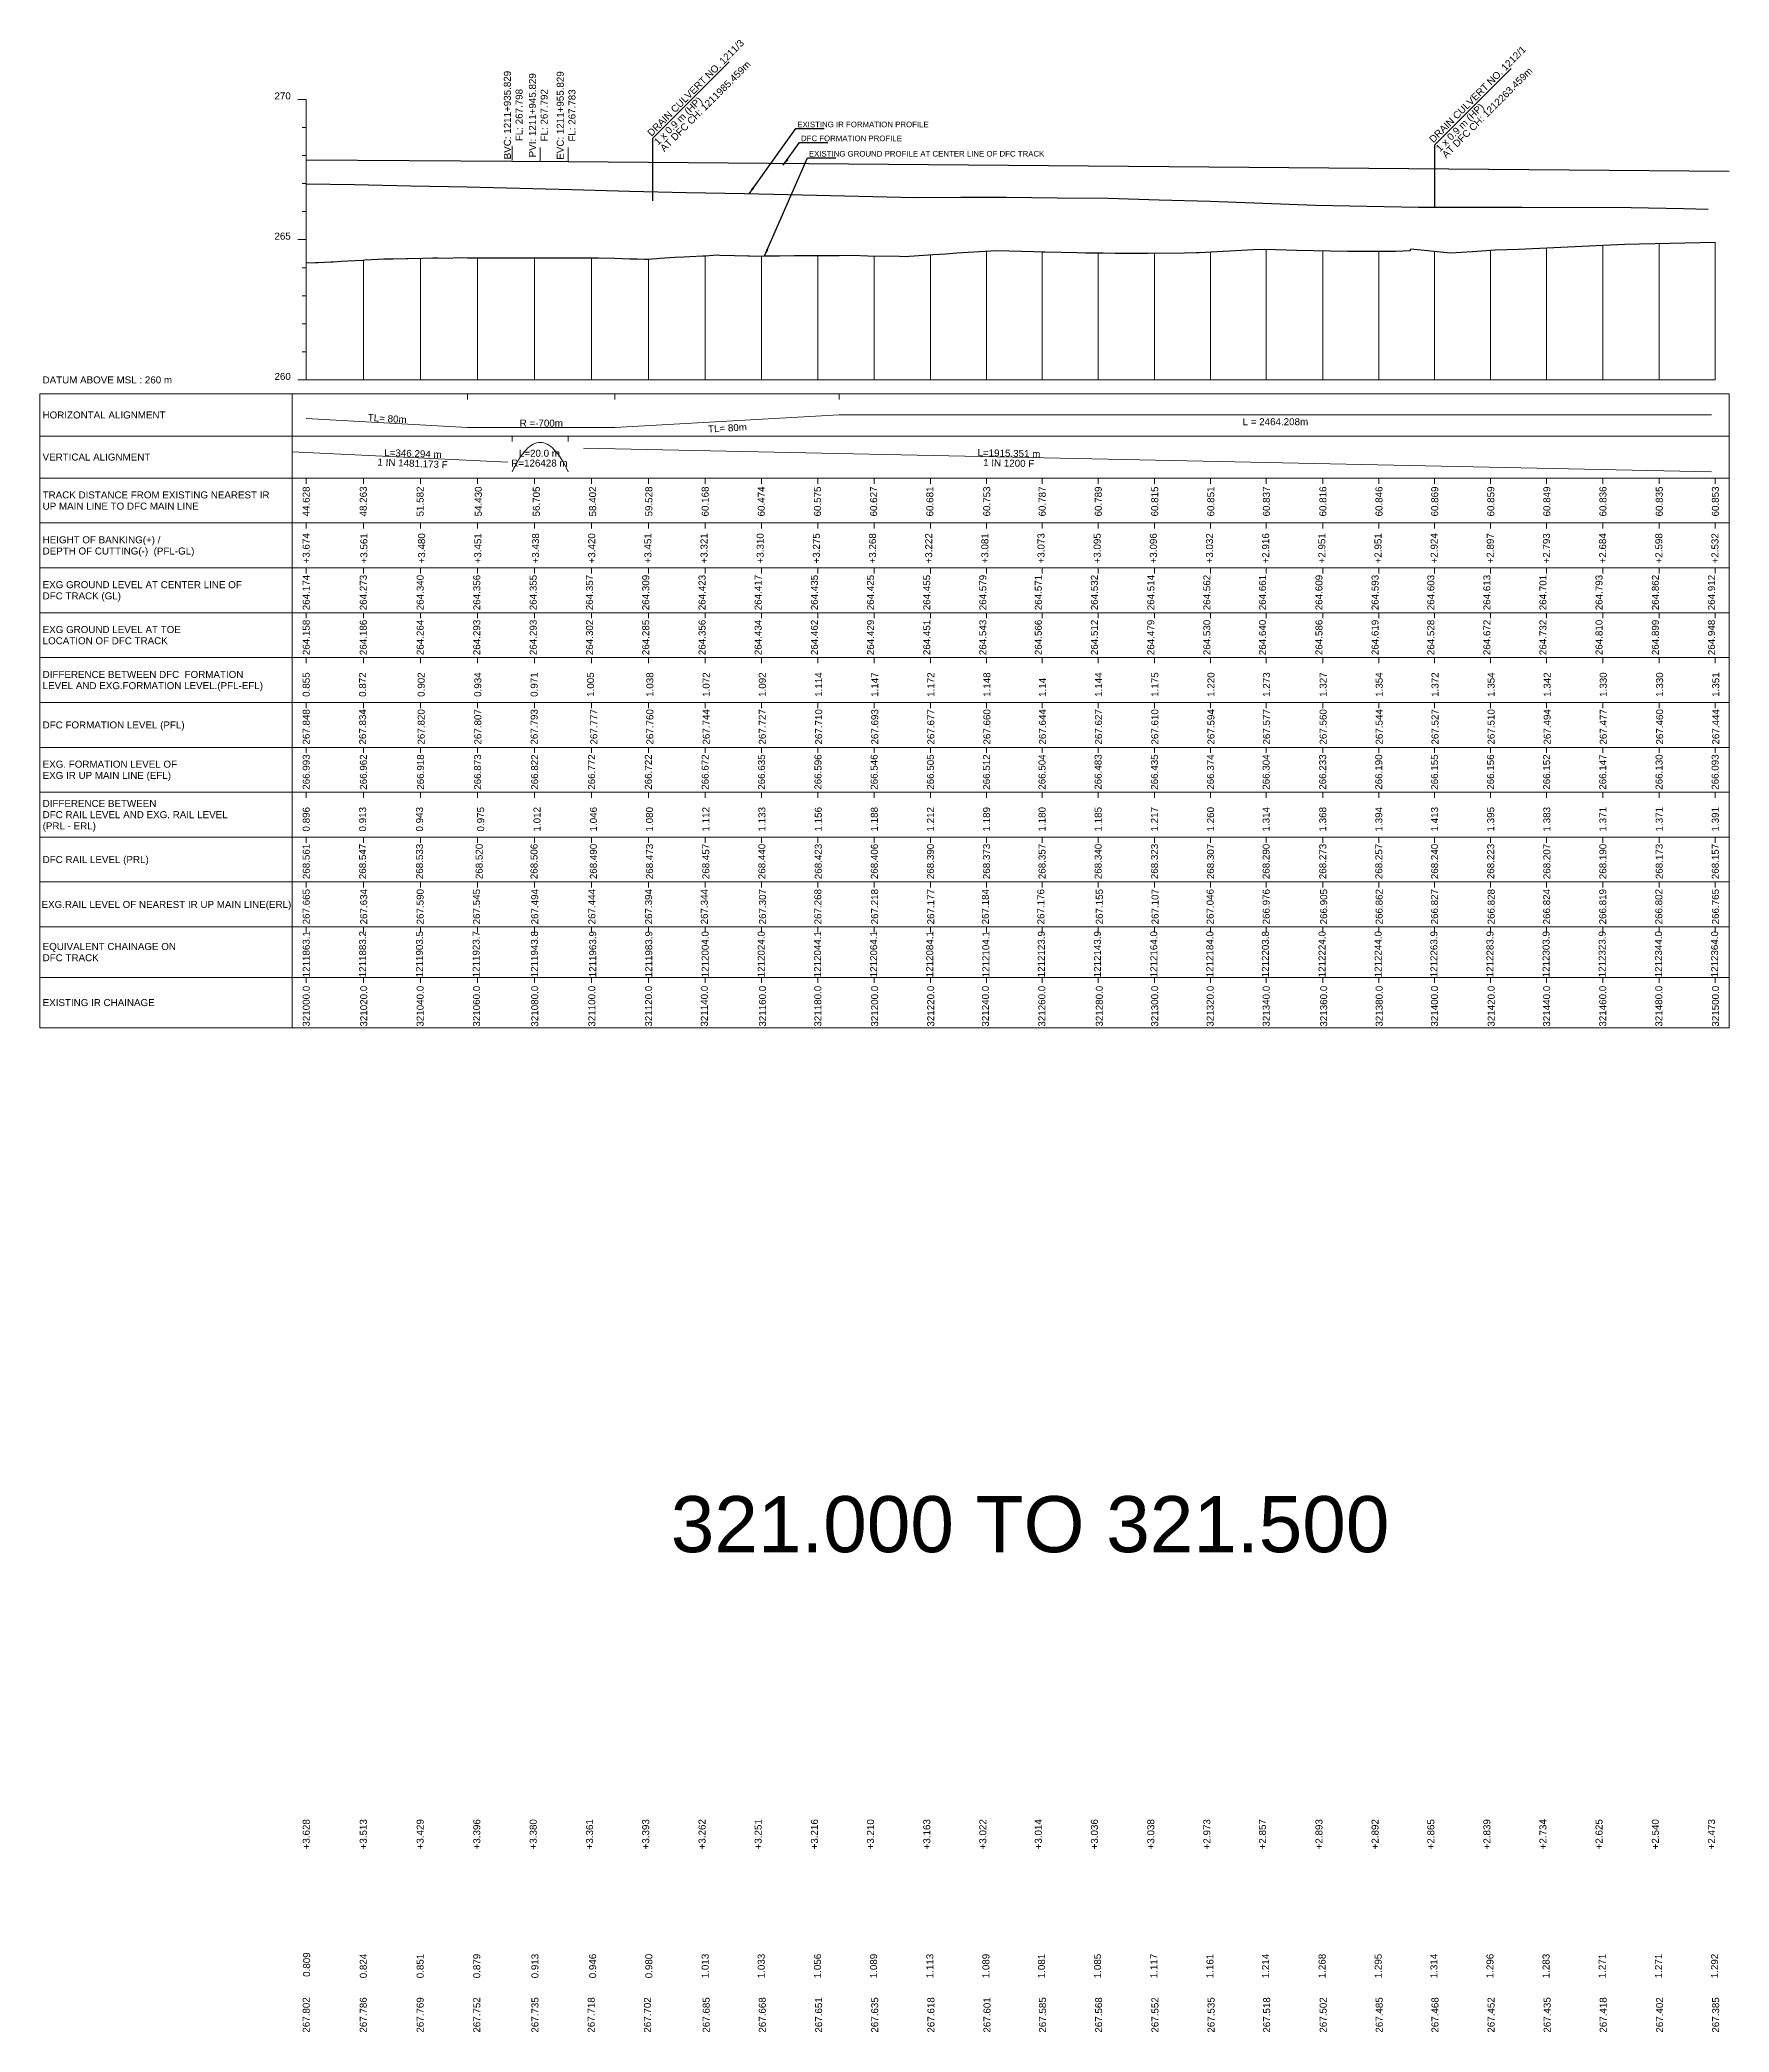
# Model space of a CAD drawing. Header units: metres. Extents: x 2905 to 23505, y -2719 to -1879.
# Drawn here: x 3905 to 4507, y -2589 to -1879 of the extents above; entities that cross this region are included whole.
import ezdxf
from ezdxf.enums import TextEntityAlignment as Align

# ---------------------------------------------------------------- set-up
doc = ezdxf.new("R2010")
doc.units = ezdxf.units.M
doc.header["$MEASUREMENT"] = 0
for name, color, linetype, lineweight in [('C-PROF-LABL-DG', 1, 'Continuous', 25), ('LS BVC-PVI-EVC TEXT', 10, 'Continuous', 0), ('LS CUT FILL', 10, 'Continuous', 0), ('LS DATUM', 7, 'Continuous', 0), ('LS DATUM X', 7, 'Continuous', 0), ('LS DATUM Y', 7, 'Continuous', 0), ('LS DIFF. EXG.RL & PRO. RL', 10, 'Continuous', 0), ('LS DIFF. PFL & EFL', 10, 'Continuous', 0), ('LS EXG FL', 7, 'Continuous', 0), ('LS EXG GL', 7, 'Continuous', 0), ('LS EXG GL AT PRO TOE', 7, 'Continuous', 0), ('LS EXG IR CH', 7, 'Continuous', 0), ('LS EXG RL', 7, 'Continuous', 0), ('LS EXG. FL', 7, 'Continuous', 0), ('LS EXG. GL', 7, 'Continuous', 0), ('LS EXG. GL AT PRO. TOE', 7, 'Continuous', 0), ('LS EXG. IR CH', 7, 'Continuous', 0), ('LS EXG. RL', 7, 'Continuous', 0), ('LS FRAME', 7, 'Continuous', 0), ('LS HORIZONTAL ALIGNMENT', 10, 'Continuous', 0), ('LS PFL-EFL', 10, 'Continuous', 0), ('LS PRL-ERL', 10, 'Continuous', 0), ('LS PRO FL', 10, 'Continuous', 0), ('LS PRO. CUT & FILL', 10, 'Continuous', 0), ('LS PRO. DFCC CH', 10, 'Continuous', 0), ('LS PRO. FL', 10, 'Continuous', 0), ('LS PRO. RL', 10, 'Continuous', 0), ('LS PROFILE EXG FL', 7, 'Continuous', 25), ('LS PROFILE EXG GL', 7, 'Continuous', 30), ('LS PROFILE PRO FL', 1, 'Continuous', 30), ('LS TICKS', 7, 'Continuous', 0), ('LS TRACK CENTER', 10, 'Continuous', 0), ("LS TRACK CENTER's", 10, 'Continuous', 0), ('LS VERTICAL ALIGNMENT', 10, 'Continuous', 0), ('Profile Grid', 7, 'Continuous', 0)]:
    doc.layers.add(name, color=color, linetype=linetype, lineweight=lineweight)
doc.layers.add('LS DRAIN CULVERT', color=10, linetype='Continuous')
doc.layers.add('ref text', color=3, linetype='Continuous')
doc.styles.add('Arial', font='arial.ttf')
doc.styles.get("Standard").update_dxf_attribs({"font": 'arial.ttf'})
doc.styles.add('Style-Arial', font='arial.ttf')
doc.styles.add('StyleArial', font='arial.ttf')
doc.dimstyles.get("Standard").update_dxf_attribs({"dimtxt": 5, "dimasz": 0.18, "dimexe": 0.18, "dimexo": 0.0625, "dimgap": 0.09, "dimtad": 0, "dimtih": 1, "dimtoh": 1, "dimdec": 4, "dimzin": 0, "dimdsep": 46, "dimtxsty": 'Standard', "dimcen": 0.09, "dimadec": 0, "dimazin": 0, "dimtfac": 1, "dimtdec": 4, "dimtofl": 0, "dimtmove": 0, "dimatfit": 3, "dimfxl": 1, "dimtolj": 1, "dimtzin": 0, "dimarcsym": 0})

msp = doc.modelspace()

# ---------------------------------------------------------------- texts
at = {"layer": 'C-PROF-LABL-DG', "color": 1, "linetype": 'Continuous', "lineweight": 25, "char_height": 2.5, "attachment_point": 5, "rotation": 90, "style": 'Arial'}
for s, insert in [('BVC: 1211+935.829\\PFL: 267.798', (4073.83, -1905.58)), ('PVI: 1211+945.829\\PFL: 267.792', (4082.77, -1905.65)), ('EVC: 1211+955.829\\PFL: 267.783', (4092.7, -1905.73))]:
    msp.add_mtext(s, dxfattribs=dict(at, insert=insert))
at = {"layer": 'LS CUT FILL', "color": 1, "lineweight": 0, "style": 'Style-Arial'}
for s, p in [('+3.674', (4001.23, -2065.43)), ('+3.561', (4021.81, -2065.43)), ('+3.480', (4042.4, -2065.43)), ('+3.451', (4062.43, -2065.43)), ('+3.438', (4083.02, -2065.43)), ('+3.420', (4103.05, -2065.43)), ('+3.451', (4123.08, -2065.43)), ('+3.321', (4143.11, -2065.43)), ('+3.310', (4163.14, -2065.43)), ('+3.275', (4183.17, -2065.43)), ('+3.268', (4203.19, -2065.43)), ('+3.222', (4223.22, -2065.43)), ('+3.081', (4243.25, -2065.43)), ('+3.073', (4263.28, -2065.43)), ('+3.095', (4283.31, -2065.43)), ('+3.096', (4303.34, -2065.43)), ('+3.032', (4323.37, -2065.43)), ('+2.916', (4343.4, -2065.43)), ('+2.951', (4363.43, -2065.43)), ('+2.951', (4383.46, -2065.43)), ('+2.924', (4403.48, -2065.43)), ('+2.897', (4423.51, -2065.43)), ('+2.793', (4443.54, -2065.43)), ('+2.684', (4463.57, -2065.43)), ('+2.598', (4483.6, -2065.43)), ('+2.532', (4503.63, -2065.43))]:
    msp.add_text(s, height=2.5, rotation=90, dxfattribs=at).set_placement(p)
for s, p in [('+3.628', (4000, -2513.11)), ('+3.513', (4020.35, -2513.11)), ('+3.429', (4040.62, -2513.11)), ('+3.396', (4060.81, -2513.11)), ('+3.380', (4080.94, -2513.11)), ('+3.361', (4101.03, -2513.11)), ('+3.393', (4121.06, -2513.11)), ('+3.262', (4141.15, -2513.11)), ('+3.251', (4161.15, -2513.11)), ('+3.216', (4181.22, -2513.11)), ('+3.210', (4201.22, -2513.11)), ('+3.163', (4221.29, -2513.11)), ('+3.022', (4241.27, -2513.11)), ('+3.014', (4261.07, -2513.11)), ('+3.036', (4281.07, -2513.11)), ('+3.038', (4301.18, -2513.11)), ('+2.973', (4321.18, -2513.11)), ('+2.857', (4341, -2513.11)), ('+2.893', (4361.16, -2513.11)), ('+2.892', (4381.16, -2513.11)), ('+2.865', (4401.04, -2513.11)), ('+2.839', (4421.04, -2513.11)), ('+2.734', (4441.03, -2513.11)), ('+2.625', (4461.03, -2513.11)), ('+2.540', (4481.12, -2513.11)), ('+2.473', (4501.12, -2513.11))]:
    msp.add_text(s, height=2.5, rotation=90, dxfattribs=at).set_placement(p, align=Align.MIDDLE_RIGHT)
at = {"layer": 'LS DATUM', "color": 7, "style": 'StyleArial'}
msp.add_text('DATUM ABOVE MSL : 260 m', height=2.5, rotation=0.00003, dxfattribs=at).set_placement((3905.97, -2000), align=Align.MIDDLE_LEFT)
at = {"layer": 'LS DATUM Y', "color": 7, "lineweight": 0, "style": 'Style-Arial'}
for s, p in [('270', (3994.5, -1900)), ('265', (3994.5, -1950)), ('260', (3994.5, -2000))]:
    msp.add_text(s, height=2.5, dxfattribs=at).set_placement(p, align=Align.RIGHT)
at = {"layer": 'LS DIFF. EXG.RL & PRO. RL', "color": 10, "style": 'StyleArial'}
for s, p in [('DIFFERENCE BETWEEN ', (3906, -2151)), ('(PRL - ERL)', (3906, -2159)), ('DFC RAIL LEVEL AND EXG. RAIL LEVEL ', (3906, -2155))]:
    msp.add_text(s, height=2.5, rotation=0.00003, dxfattribs=at).set_placement(p, align=Align.MIDDLE_LEFT)
at = {"layer": 'LS DIFF. PFL & EFL', "color": 10, "style": 'StyleArial'}
for s, p in [('DIFFERENCE BETWEEN DFC  FORMATION ', (3906, -2105)), ('LEVEL AND EXG.FORMATION LEVEL.(PFL-EFL)', (3906, -2109))]:
    msp.add_text(s, height=2.5, rotation=0.00003, dxfattribs=at).set_placement(p, align=Align.MIDDLE_LEFT)
at = {"layer": 'LS DRAIN CULVERT'}
for s, p in [('DRAIN CULVERT NO. 1211/3', (4123.13, -1913.34)), ('DRAIN CULVERT NO. 1212/1', (4401.97, -1915.66)), ('AT DFC CH: 1211985.459m', (4127.68, -1918.78)), ('AT DFC CH: 1212263.459m', (4406.52, -1921.1)), ('1 x 0.9 m (HP)', (4125.48, -1916.49)), ('1 x 0.9 m (HP)', (4404.32, -1918.81))]:
    msp.add_text(s, height=2.5, rotation=44.95988, dxfattribs=at).set_placement(p)
at = {"layer": 'LS EXG FL', "style": 'StyleArial'}
for s, p in [('EXG. FORMATION LEVEL OF', (3906, -2137)), ('EXG IR UP MAIN LINE (EFL)', (3906, -2141))]:
    msp.add_text(s, height=2.5, rotation=0.00003, dxfattribs=at).set_placement(p, align=Align.MIDDLE_LEFT)
at = {"layer": 'LS EXG GL', "lineweight": 0, "style": 'Style-Arial'}
for s, p in [('264.174', (4000, -2069.5)), ('264.273', (4020.35, -2069.5)), ('264.340', (4040.62, -2069.5)), ('264.356', (4060.81, -2069.5)), ('264.355', (4080.94, -2069.5)), ('264.357', (4101.03, -2069.5)), ('264.309', (4121.06, -2069.5)), ('264.423', (4141.15, -2069.5)), ('264.417', (4161.15, -2069.5)), ('264.435', (4181.22, -2069.5)), ('264.425', (4201.22, -2069.5)), ('264.455', (4221.29, -2069.5)), ('264.579', (4241.27, -2069.5)), ('264.571', (4261.07, -2069.5)), ('264.532', (4281.07, -2069.5)), ('264.514', (4301.18, -2069.5)), ('264.562', (4321.18, -2069.5)), ('264.661', (4341, -2069.5)), ('264.609', (4361.16, -2069.5)), ('264.593', (4381.16, -2069.5)), ('264.603', (4401.04, -2069.5)), ('264.613', (4421.04, -2069.5)), ('264.701', (4441.03, -2069.5)), ('264.793', (4461.03, -2069.5)), ('264.862', (4481.12, -2069.5)), ('264.912', (4501.12, -2069.5))]:
    msp.add_text(s, height=2.5, rotation=90, dxfattribs=at).set_placement(p, align=Align.MIDDLE_RIGHT)
at = {"layer": 'LS EXG GL AT PRO TOE', "color": 7, "style": 'StyleArial'}
for s, p in [('EXG GROUND LEVEL AT TOE', (3906, -2089)), ('LOCATION OF DFC TRACK', (3906, -2093))]:
    msp.add_text(s, height=2.5, rotation=0.00003, dxfattribs=at).set_placement(p, align=Align.MIDDLE_LEFT)
at = {"layer": 'LS EXG IR CH', "style": 'Style-Arial'}
for s, p in [('321000.0', (4000, -2216)), ('321020.0', (4020.49, -2216)), ('321040.0', (4040.61, -2216)), ('321060.0', (4060.74, -2216)), ('321080.0', (4081.48, -2216)), ('321100.0', (4101.84, -2216)), ('321120.0', (4122.09, -2216)), ('321140.0', (4141.97, -2216)), ('321160.0', (4162.7, -2216)), ('321180.0', (4182.46, -2216)), ('321200.0', (4202.7, -2216)), ('321220.0', (4222.7, -2216)), ('321240.0', (4242.21, -2216)), ('321260.0', (4262.34, -2216)), ('321280.0', (4282.83, -2216)), ('321300.0', (4302.58, -2216)), ('321320.0', (4322.34, -2216)), ('321340.0', (4342.34, -2216)), ('321360.0', (4362.83, -2216)), ('321380.0', (4382.61, -2216)), ('321400.0', (4402.35, -2216)), ('321420.0', (4422.55, -2216)), ('321440.0', (4442.35, -2216)), ('321460.0', (4462.35, -2216)), ('321480.0', (4482.35, -2216)), ('321500.0', (4502.55, -2216))]:
    msp.add_text(s, height=2.5, rotation=90, dxfattribs=at).set_placement(p, align=Align.MIDDLE_RIGHT)
at = {"layer": 'LS EXG RL', "style": 'Style-Arial'}
for s, p in [('267.665', (4000, -2181.5)), ('267.634', (4020.49, -2181.5)), ('267.590', (4040.61, -2181.5)), ('267.545', (4060.74, -2181.5)), ('267.494', (4081.48, -2181.5)), ('267.444', (4101.84, -2181.5)), ('267.394', (4122.09, -2181.5)), ('267.344', (4141.97, -2181.5)), ('267.307', (4162.7, -2181.5)), ('267.268', (4182.46, -2181.5)), ('267.218', (4202.7, -2181.5)), ('267.177', (4222.7, -2181.5)), ('267.184', (4242.21, -2181.5)), ('267.176', (4261.97, -2181.5)), ('267.155', (4282.83, -2181.5)), ('267.107', (4302.7, -2181.5)), ('267.046', (4322.34, -2181.5)), ('266.976', (4342.34, -2181.5)), ('266.905', (4362.83, -2181.5)), ('266.862', (4382.61, -2181.5)), ('266.827', (4402.35, -2181.5)), ('266.828', (4422.55, -2181.5)), ('266.824', (4442.35, -2181.5)), ('266.819', (4462.35, -2181.5)), ('266.802', (4482.35, -2181.5)), ('266.765', (4502.55, -2181.5))]:
    msp.add_text(s, height=2.5, rotation=90, dxfattribs=at).set_placement(p, align=Align.MIDDLE_RIGHT)
at = {"layer": 'LS EXG. FL'}
for s, p in [('266.993', (4000, -2133.5)), ('266.962', (4020.38, -2133.5)), ('266.918', (4040.75, -2133.5)), ('266.873', (4061.1, -2133.5)), ('266.822', (4081.45, -2133.5)), ('266.772', (4101.76, -2133.5)), ('266.722', (4122.01, -2133.5)), ('266.672', (4142.26, -2133.5)), ('266.635', (4162.37, -2133.5)), ('266.596', (4182.5, -2133.5)), ('266.546', (4202.53, -2133.5)), ('266.505', (4222.61, -2133.5)), ('266.512', (4242.6, -2133.5)), ('266.504', (4262.39, -2133.5)), ('266.483', (4282.39, -2133.5)), ('266.435', (4302.5, -2133.5)), ('266.374', (4322.5, -2133.5)), ('266.304', (4342.32, -2133.5)), ('266.233', (4362.48, -2133.5)), ('266.190', (4382.48, -2133.5)), ('266.155', (4402.36, -2133.5)), ('266.156', (4422.36, -2133.5)), ('266.152', (4442.35, -2133.5)), ('266.147', (4462.35, -2133.5)), ('266.130', (4482.44, -2133.5)), ('266.093', (4502.44, -2133.5))]:
    msp.add_text(s, height=2.5, rotation=90, dxfattribs=at).set_placement(p, align=Align.MIDDLE_RIGHT)
at = {"layer": 'LS EXG. GL', "color": 7, "style": 'StyleArial'}
for s, p in [('EXG GROUND LEVEL AT CENTER LINE OF ', (3906, -2073)), ('DFC TRACK (GL)', (3906, -2077))]:
    msp.add_text(s, height=2.5, rotation=0.00003, dxfattribs=at).set_placement(p, align=Align.MIDDLE_LEFT)
at = {"layer": 'LS EXG. GL AT PRO. TOE'}
for s, p in [('264.158', (4000, -2085.5)), ('264.186', (4020.35, -2085.5)), ('264.264', (4040.62, -2085.5)), ('264.293', (4060.81, -2085.5)), ('264.293', (4080.94, -2085.5)), ('264.302', (4101.03, -2085.5)), ('264.285', (4121.06, -2085.5)), ('264.356', (4141.15, -2085.5)), ('264.434', (4161.15, -2085.5)), ('264.462', (4181.22, -2085.5)), ('264.429', (4201.22, -2085.5)), ('264.451', (4221.29, -2085.5)), ('264.543', (4241.27, -2085.5)), ('264.566', (4261.07, -2085.5)), ('264.512', (4281.07, -2085.5)), ('264.479', (4301.18, -2085.5)), ('264.530', (4321.18, -2085.5)), ('264.640', (4341, -2085.5)), ('264.586', (4361.16, -2085.5)), ('264.619', (4381.16, -2085.5)), ('264.528', (4401.04, -2085.5)), ('264.672', (4421.04, -2085.5)), ('264.732', (4441.03, -2085.5)), ('264.810', (4461.03, -2085.5)), ('264.899', (4481.12, -2085.5)), ('264.948', (4501.12, -2085.5))]:
    msp.add_text(s, height=2.5, rotation=90, dxfattribs=at).set_placement(p, align=Align.MIDDLE_RIGHT)
at = {"layer": 'LS EXG. IR CH', "style": 'StyleArial'}
msp.add_text('EXISTING IR CHAINAGE', height=2.5, rotation=0.00003, dxfattribs=at).set_placement((3906, -2222), align=Align.MIDDLE_LEFT)
at = {"layer": 'LS EXG. RL', "style": 'StyleArial'}
msp.add_text('EXG.RAIL LEVEL OF NEAREST IR UP MAIN LINE(ERL)', height=2.5, rotation=0.00003, dxfattribs=at).set_placement((3905.61, -2187), align=Align.MIDDLE_LEFT)
at = {"layer": 'LS HORIZONTAL ALIGNMENT', "style": 'StyleArial'}
msp.add_text('HORIZONTAL ALIGNMENT', height=2.5, rotation=0.00003, dxfattribs=at).set_placement((3905.97, -2012.5), align=Align.MIDDLE_LEFT)
at = {"layer": 'LS HORIZONTAL ALIGNMENT', "lineweight": 0, "char_height": 2.5, "attachment_point": 5, "line_spacing_factor": 0.6, "style": 'Style-Arial'}
for insert, rotation in [((4028.89, -2013.8), 356.78708), ((4150.22, -2017.16), 3.21949)]:
    msp.add_mtext('TL= 80m', dxfattribs=dict(at, insert=insert, rotation=rotation))
for s, insert in [('R =-700m', (4083.83, -2015.42)), ('L = 2464.208m', (4345.61, -2014.92))]:
    msp.add_mtext(s, dxfattribs=dict(at, insert=insert))
at = {"layer": 'LS PFL-EFL'}
for s, p in [('0.855', (4001.25, -2113)), ('0.872', (4021.35, -2113)), ('0.902', (4042.23, -2113)), ('0.934', (4062.43, -2113)), ('0.971', (4082.53, -2113)), ('1.005', (4102.63, -2113)), ('1.038', (4123.79, -2113)), ('1.072', (4143.89, -2113)), ('1.092', (4163.89, -2113)), ('1.114', (4183.99, -2113)), ('1.147', (4203.99, -2113)), ('1.172', (4223.99, -2113)), ('1.148', (4243.99, -2113)), ('1.14', (4263.79, -2113)), ('1.144', (4283.79, -2113)), ('1.175', (4303.89, -2113)), ('1.220', (4323.89, -2113)), ('1.273', (4343.69, -2113)), ('1.327', (4363.89, -2113)), ('1.354', (4383.89, -2113)), ('1.372', (4403.79, -2113)), ('1.354', (4423.79, -2113)), ('1.342', (4443.79, -2113))]:
    msp.add_text(s, height=2.5, rotation=90, dxfattribs=at).set_placement(p)
for s, p in [('0.809', (4000.13, -2560.61)), ('0.824', (4020.35, -2561.11)), ('0.851', (4040.62, -2561.11)), ('0.879', (4060.81, -2561.11)), ('0.913', (4081.56, -2561.11)), ('0.946', (4102.14, -2561.11)), ('0.980', (4122.17, -2561.11)), ('1.013', (4142.26, -2561.11)), ('1.033', (4162.26, -2561.11)), ('1.056', (4182.33, -2561.11)), ('1.089', (4202.33, -2561.11)), ('1.113', (4222.4, -2561.11)), ('1.089', (4242.39, -2561.11)), ('1.081', (4262.19, -2561.11)), ('1.085', (4282.19, -2561.11)), ('1.117', (4302.29, -2561.11)), ('1.161', (4322.29, -2561.11)), ('1.214', (4342.12, -2561.11)), ('1.268', (4362.27, -2561.11)), ('1.295', (4382.27, -2561.11)), ('1.314', (4402.15, -2561.11)), ('1.296', (4422.15, -2561.11)), ('1.283', (4442.14, -2561.11)), ('1.271', (4462.14, -2561.11)), ('1.271', (4482.24, -2561.11)), ('1.292', (4502.24, -2561.11))]:
    msp.add_text(s, height=2.5, rotation=90, dxfattribs=at).set_placement(p, align=Align.MIDDLE_RIGHT)
at = {"layer": 'LS PRL-ERL'}
for s, p in [('0.896', (4001.25, -2161)), ('0.913', (4021.35, -2161)), ('0.943', (4041.65, -2161)), ('0.975', (4063.45, -2161)), ('1.012', (4083.55, -2161)), ('1.046', (4103.65, -2161)), ('1.080', (4123.65, -2161)), ('1.112', (4143.75, -2161)), ('1.133', (4163.75, -2161)), ('1.156', (4183.85, -2161)), ('1.188', (4203.85, -2161)), ('1.212', (4223.85, -2161)), ('1.189', (4243.85, -2161)), ('1.180', (4263.65, -2161)), ('1.185', (4283.65, -2161)), ('1.217', (4303.75, -2161)), ('1.260', (4323.75, -2161)), ('1.314', (4343.55, -2161)), ('1.368', (4363.75, -2161)), ('1.394', (4383.75, -2161)), ('1.413', (4403.65, -2161)), ('1.395', (4423.65, -2161)), ('1.383', (4443.65, -2161)), ('1.371', (4463.65, -2161)), ('1.371', (4483.75, -2161)), ('1.391', (4503.75, -2161))]:
    msp.add_text(s, height=2.5, rotation=90, dxfattribs=at).set_placement(p)
at = {"layer": 'LS PRO FL'}
for s, p in [('1.330', (4463.79, -2113)), ('1.330', (4483.89, -2113)), ('1.351', (4503.89, -2113)), ('267.848', (4001.25, -2130)), ('267.834', (4021.35, -2130)), ('267.820', (4042.23, -2130)), ('267.807', (4062.43, -2130)), ('267.793', (4082.53, -2130)), ('267.777', (4103.79, -2130)), ('267.760', (4123.79, -2130)), ('267.744', (4143.89, -2130)), ('267.727', (4163.89, -2130)), ('267.710', (4183.99, -2130)), ('267.693', (4203.99, -2130)), ('267.677', (4223.99, -2130)), ('267.660', (4243.99, -2130)), ('267.644', (4263.79, -2130)), ('267.627', (4283.79, -2130)), ('267.610', (4303.89, -2130)), ('267.594', (4323.89, -2130)), ('267.577', (4343.69, -2130)), ('267.560', (4363.89, -2130)), ('267.544', (4383.89, -2130)), ('267.527', (4403.79, -2130)), ('267.510', (4423.79, -2130)), ('267.494', (4443.79, -2130)), ('267.477', (4463.79, -2130)), ('267.460', (4483.89, -2130)), ('267.444', (4503.89, -2130))]:
    msp.add_text(s, height=2.5, rotation=90, dxfattribs=at).set_placement(p)
at = {"layer": 'LS PRO FL', "color": 1, "lineweight": 0, "style": 'Style-Arial'}
for s, p in [('267.802', (4000, -2576.61)), ('267.786', (4020.35, -2576.61)), ('267.769', (4040.62, -2576.61)), ('267.752', (4060.81, -2576.61)), ('267.735', (4081.56, -2576.61)), ('267.718', (4101.64, -2576.61)), ('267.702', (4121.68, -2576.61)), ('267.685', (4142.64, -2576.61)), ('267.668', (4162.64, -2576.61)), ('267.651', (4182.72, -2576.61)), ('267.635', (4202.72, -2576.61)), ('267.618', (4222.78, -2576.61)), ('267.601', (4242.77, -2576.61)), ('267.585', (4262.57, -2576.61)), ('267.568', (4282.57, -2576.61)), ('267.552', (4302.67, -2576.61)), ('267.535', (4322.67, -2576.61)), ('267.518', (4342.5, -2576.61)), ('267.502', (4362.65, -2576.61)), ('267.485', (4382.65, -2576.61)), ('267.468', (4402.53, -2576.61)), ('267.452', (4422.53, -2576.61)), ('267.435', (4442.52, -2576.61)), ('267.418', (4462.52, -2576.61)), ('267.402', (4482.62, -2576.61)), ('267.385', (4502.62, -2576.61))]:
    msp.add_text(s, height=2.5, rotation=90, dxfattribs=at).set_placement(p, align=Align.MIDDLE_RIGHT)
at = {"layer": 'LS PRO. CUT & FILL', "color": 10, "style": 'StyleArial'}
for s, p in [('HEIGHT OF BANKING(+) /', (3906, -2057)), ('DEPTH OF CUTTING(-)  (PFL-GL)', (3906, -2061))]:
    msp.add_text(s, height=2.5, rotation=0.00003, dxfattribs=at).set_placement(p, align=Align.MIDDLE_LEFT)
at = {"layer": 'LS PRO. DFCC CH', "color": 10, "style": 'Style-Arial'}
for s, p in [('EQUIVALENT CHAINAGE ON ', (3906, -2202)), ('DFC TRACK', (3906, -2206))]:
    msp.add_text(s, height=2.5, rotation=0.00003, dxfattribs=at).set_placement(p, align=Align.MIDDLE_LEFT)
at = {"layer": 'LS PRO. DFCC CH'}
for s, p in [('1211863.1', (4001.25, -2213)), ('1211883.2', (4021.35, -2213)), ('1211903.5', (4041.65, -2213)), ('1211923.7', (4061.85, -2213)), ('1211943.8', (4082.63, -2213)), ('1211963.9', (4103.4, -2213)), ('1211983.9', (4123.4, -2213)), ('1212004.0', (4143.5, -2213)), ('1212024.0', (4163.5, -2213)), ('1212044.1', (4183.6, -2213)), ('1212064.1', (4203.6, -2213)), ('1212084.1', (4223.6, -2213)), ('1212104.1', (4243.6, -2213)), ('1212123.9', (4263.4, -2213)), ('1212143.9', (4283.4, -2213)), ('1212164.0', (4303.5, -2213)), ('1212184.0', (4323.5, -2213)), ('1212203.8', (4343.3, -2213)), ('1212224.0', (4363.5, -2213)), ('1212244.0', (4383.5, -2213)), ('1212263.9', (4403.4, -2213)), ('1212283.9', (4423.4, -2213)), ('1212303.9', (4443.4, -2213)), ('1212323.9', (4463.4, -2213)), ('1212344.0', (4483.5, -2213)), ('1212364.0', (4503.5, -2213))]:
    msp.add_text(s, height=2.5, rotation=90, dxfattribs=at).set_placement(p)
at = {"layer": 'LS PRO. FL', "color": 10, "style": 'StyleArial'}
msp.add_text('DFC FORMATION LEVEL (PFL) ', height=2.5, rotation=0.00003, dxfattribs=at).set_placement((3906, -2123), align=Align.MIDDLE_LEFT)
at = {"layer": 'LS PRO. RL'}
for s, p in [('268.561', (4001.25, -2178)), ('268.547', (4021.35, -2178)), ('268.533', (4041.65, -2178)), ('268.520', (4062.92, -2178)), ('268.506', (4082.48, -2178)), ('268.490', (4103.65, -2178)), ('268.473', (4123.65, -2178)), ('268.457', (4143.75, -2178)), ('268.440', (4163.75, -2178)), ('268.423', (4183.85, -2178)), ('268.406', (4203.85, -2178)), ('268.390', (4223.85, -2178)), ('268.373', (4243.85, -2178)), ('268.357', (4263.65, -2178)), ('268.340', (4283.65, -2178)), ('268.323', (4303.75, -2178)), ('268.307', (4323.75, -2178)), ('268.290', (4343.55, -2178)), ('268.273', (4363.75, -2178)), ('268.257', (4383.75, -2178)), ('268.240', (4403.65, -2178)), ('268.223', (4423.65, -2178)), ('268.207', (4443.65, -2178)), ('268.190', (4463.65, -2178)), ('268.173', (4483.75, -2178)), ('268.157', (4503.75, -2178))]:
    msp.add_text(s, height=2.5, rotation=90, dxfattribs=at).set_placement(p)
at = {"layer": 'LS PRO. RL', "color": 10, "style": 'StyleArial'}
msp.add_text('DFC RAIL LEVEL (PRL)', height=2.5, rotation=0.00003, dxfattribs=at).set_placement((3906, -2171), align=Align.MIDDLE_LEFT)
at = {"layer": 'LS PROFILE EXG FL', "color": 7, "linetype": 'Continuous', "lineweight": 0, "style": 'Style-Arial'}
msp.add_text('EXISTING IR FORMATION PROFILE', height=2, dxfattribs=at).set_placement((4175.11, -1909.91))
at = {"layer": 'LS PROFILE EXG GL', "color": 7, "lineweight": 0, "style": 'Style-Arial'}
msp.add_text('EXISTING GROUND PROFILE AT CENTER LINE OF DFC TRACK', height=2, dxfattribs=at).set_placement((4179.25, -1920.37, 0))
at = {"layer": 'LS PROFILE PRO FL', "style": 'Style-Arial'}
msp.add_text(' DFC FORMATION PROFILE', height=2, dxfattribs=at).set_placement((4175.66, -1914.89, 0))
at = {"layer": 'LS TRACK CENTER'}
for s, p in [('44.628', (4000, -2038)), ('48.263', (4020.35, -2038)), ('51.582', (4040.62, -2038)), ('54.430', (4061.37, -2038)), ('56.705', (4082.06, -2038)), ('58.402', (4102.14, -2038)), ('59.528', (4122.18, -2038)), ('60.168', (4142.26, -2038)), ('60.474', (4162.27, -2038)), ('60.575', (4182.34, -2038)), ('60.627', (4202.34, -2038)), ('60.681', (4222.41, -2038)), ('60.753', (4242.67, -2038)), ('60.787', (4262.47, -2038)), ('60.789', (4282.47, -2038)), ('60.815', (4302.58, -2038)), ('60.851', (4322.58, -2038)), ('60.837', (4342.4, -2038)), ('60.816', (4362.56, -2038)), ('60.846', (4382.56, -2038)), ('60.869', (4402.44, -2038)), ('60.859', (4422.44, -2038)), ('60.849', (4442.43, -2038)), ('60.836', (4462.43, -2038)), ('60.835', (4482.52, -2038)), ('60.853', (4502.52, -2038))]:
    msp.add_text(s, height=2.5, rotation=90, dxfattribs=at).set_placement(p, align=Align.MIDDLE_RIGHT)
at = {"layer": "LS TRACK CENTER's", "color": 10, "style": 'StyleArial'}
for s, p in [('TRACK DISTANCE FROM EXISTING NEAREST IR ', (3906, -2041)), ('UP MAIN LINE TO DFC MAIN LINE', (3906, -2045))]:
    msp.add_text(s, height=2.5, rotation=0.00003, dxfattribs=at).set_placement(p, align=Align.MIDDLE_LEFT)
at = {"layer": 'LS VERTICAL ALIGNMENT', "style": 'StyleArial'}
msp.add_text('VERTICAL ALIGNMENT', height=2.5, rotation=0.00003, dxfattribs=at).set_placement((3905.97, -2027.5), align=Align.MIDDLE_LEFT)
at = {"layer": 'LS VERTICAL ALIGNMENT', "insert": (4038, -2028.01), "char_height": 2.5, "attachment_point": 5, "rotation": 357.80285, "line_spacing_factor": 0.84, "style": 'Style-Arial'}
msp.add_mtext('L=346.294 m\\P1 IN 1481.173 F', dxfattribs=at)
at = {"layer": 'LS VERTICAL ALIGNMENT', "lineweight": 0, "insert": (4083.16, -2027.92), "char_height": 2.5, "attachment_point": 5, "line_spacing_factor": 0.84, "style": 'Style-Arial'}
msp.add_mtext('L=20.0 m\\PR=126428 m', dxfattribs=at)
at = {"layer": 'LS VERTICAL ALIGNMENT', "lineweight": 0, "insert": (4250.56, -2027.92), "char_height": 2.5, "attachment_point": 5, "rotation": 358.79966, "line_spacing_factor": 0.84, "style": 'Style-Arial'}
msp.add_mtext('L=1915.351 m\\P1 IN 1200 F', dxfattribs=at)
at = {"layer": 'ref text', "color": 3, "insert": (4130, -2418.23), "char_height": 20, "width": 256.3165, "attachment_point": 7, "bg_fill": 3, "box_fill_scale": 1.5, "bg_fill_color": 256, "bg_fill_transparency": 0}
msp.add_mtext('321.000 TO 321.500', dxfattribs=at)

# ---------------------------------------------------------------- linework, layer by layer
at = {"layer": 'LS BVC-PVI-EVC TEXT'}
for p, q in [((4073.45, -1921.69), (4073.45, -1916.69)), ((4083.45, -1922.09), (4083.45, -1917.09)), ((4093.45, -1922.17), (4093.45, -1917.17))]:
    msp.add_line(p, q, dxfattribs=at)
at = {"layer": 'LS DATUM X', "color": 7, "linetype": 'Continuous', "lineweight": 0}
msp.add_line((4000, -2000), (4502.44, -2000), dxfattribs=at)
at = {"layer": 'LS DATUM Y', "color": 7, "linetype": 'Continuous', "lineweight": 0}
for p, q in [((3997, -1900), (4000, -1900)), ((4000, -2000), (4000, -1900)), ((3998.5, -1910), (4000, -1910)), ((3998.5, -1920), (4000, -1920)), ((3998.5, -1930), (4000, -1930)), ((3998.5, -1940), (4000, -1940)), ((3997, -1950), (4000, -1950)), ((3998.5, -1960), (4000, -1960)), ((3998.5, -1970), (4000, -1970)), ((3998.5, -1980), (4000, -1980)), ((3998.5, -1990), (4000, -1990)), ((3997, -2000), (4000, -2000))]:
    msp.add_line(p, q, dxfattribs=at)
at = {"layer": 'LS DRAIN CULVERT'}
for points in [[(4150.84, -1886.62), (4123.51, -1913.94), (4123.51, -1936.13)], [(4429.69, -1888.94), (4402.36, -1916.27), (4402.36, -1938.45)]]:
    msp.add_lwpolyline(points, dxfattribs=at)
at = {"layer": 'LS FRAME'}
for points in [[(3995, -2231), (3905, -2231), (3905, -2005)], [(3905, -2005), (3995, -2005)], [(3995, -2020), (3905, -2020)], [(3995, -2035), (3905, -2035)], [(3995, -2051), (3905, -2051)], [(3905, -2051), (3995, -2051)], [(3995, -2067), (3905, -2067)], [(3905, -2067), (3995, -2067)], [(3995, -2083), (3905, -2083)], [(3905, -2083), (3995, -2083)], [(3995, -2099), (3905, -2099)], [(3995, -2115), (3905, -2115)], [(3905, -2115), (3995, -2115)], [(3995, -2131), (3905, -2131)], [(3905, -2131), (3995, -2131)], [(3995, -2147), (3905, -2147)], [(3905, -2147), (3995, -2147)], [(3995, -2163), (3905, -2163)], [(3905, -2163), (3995, -2163)], [(3995, -2179), (3905, -2179)], [(3995, -2195), (3905, -2195)], [(3995, -2213), (3905, -2213)]]:
    msp.add_lwpolyline(points, dxfattribs=at)
at = {"layer": 'LS FRAME', "color": 7, "linetype": 'Continuous', "lineweight": 0, "flags": 128}
for points in [[(3995, -2020), (4507.44, -2020), (4507.44, -2005), (3995, -2005), (3995, -2020)], [(3995, -2035), (4507.44, -2035), (4507.44, -2020), (3995, -2020), (3995, -2035)], [(3995, -2051), (4507.44, -2051), (4507.44, -2035), (3995, -2035), (3995, -2051)], [(3995, -2067), (4507.44, -2067), (4507.44, -2051), (3995, -2051), (3995, -2067)], [(3995, -2083), (4507.44, -2083), (4507.44, -2067), (3995, -2067), (3995, -2083)], [(3995, -2099), (4507.44, -2099), (4507.44, -2083), (3995, -2083), (3995, -2099)], [(3995, -2115), (4507.44, -2115), (4507.44, -2099), (3995, -2099), (3995, -2115)], [(3995, -2131), (4507.44, -2131), (4507.44, -2115), (3995, -2115), (3995, -2131)], [(3995, -2147), (4507.44, -2147), (4507.44, -2131), (3995, -2131), (3995, -2147)], [(3995, -2163), (4507.44, -2163), (4507.44, -2147), (3995, -2147), (3995, -2163)], [(3995, -2179), (4507.44, -2179), (4507.44, -2163), (3995, -2163), (3995, -2179)], [(3995, -2195), (4507.44, -2195), (4507.44, -2179), (3995, -2179), (3995, -2195)], [(3995, -2213), (4507.44, -2213), (4507.44, -2195), (3995, -2195), (3995, -2213)], [(3995, -2231), (4507.44, -2231), (4507.44, -2213), (3995, -2213), (3995, -2231)]]:
    msp.add_lwpolyline(points, close=True, dxfattribs=at)
at = {"layer": 'LS FRAME', "color": 7, "linetype": 'Continuous', "lineweight": 0}
msp.add_3dface([(3995, -2099), (3915, -2099), (3915, -2099)], dxfattribs=at)
at = {"layer": 'LS HORIZONTAL ALIGNMENT', "lineweight": 0, "flags": 128}
msp.add_lwpolyline([(4000, -2013.77), (4057.56, -2017), (4057.56, -2017), (4110.1, -2017), (4110.1, -2017), (4190.1, -2012.5), (4190.1, -2012.5), (4501.12, -2012.5)], dxfattribs=at)
at = {"layer": 'LS PROFILE EXG FL'}
msp.add_lwpolyline([(4000, -1930.07), (4017.16, -1930.32), (4037.28, -1930.76), (4057.41, -1931.21), (4094.86, -1932.15), (4115.27, -1932.66), (4135.67, -1933.2), (4156.3, -1933.58), (4176.93, -1933.97), (4217.09, -1934.96), (4233.4, -1934.9), (4249.7, -1934.85), (4267.84, -1935.04), (4285.99, -1935.24), (4304.14, -1935.78), (4322.3, -1936.33), (4359.95, -1937.67), (4396.65, -1938.46), (4415.11, -1938.43), (4433.56, -1938.47), (4472.54, -1938.56), (4491.18, -1938.91), (4500, -1939.07)], dxfattribs=at)
at = {"layer": 'LS PROFILE EXG GL', "flags": 128}
msp.add_lwpolyline([(4000, -1958.26), (4003.3, -1958.16), (4004.23, -1958.11), (4008.81, -1957.9), (4009.56, -1957.86), (4012.61, -1957.69), (4014.89, -1957.57), (4020.23, -1957.28), (4020.93, -1957.24), (4025.56, -1956.96), (4027.63, -1956.84), (4030.89, -1956.78), (4035.77, -1956.68), (4036.23, -1956.68), (4041.56, -1956.59), (4045.14, -1956.53), (4046.89, -1956.53), (4050.85, -1956.54), (4052.23, -1956.49), (4055.09, -1956.39), (4057.56, -1956.42), (4058.36, -1956.43), (4063.4, -1956.45), (4068.53, -1956.48), (4069.24, -1956.48), (4071.33, -1956.47), (4075.07, -1956.46), (4076.16, -1956.46), (4080.91, -1956.45), (4086.41, -1956.44), (4086.75, -1956.44), (4091.14, -1956.43), (4092.59, -1956.43), (4098.43, -1956.43), (4101.85, -1956.43), (4104.27, -1956.49), (4110.1, -1956.64), (4115.44, -1956.78), (4118.06, -1956.85), (4120.77, -1956.9), (4121.37, -1956.91), (4121.66, -1956.94), (4125, -1956.71), (4126.1, -1956.64), (4131.44, -1956.29), (4134.68, -1956.08), (4136.77, -1955.98), (4141.47, -1955.76), (4142.1, -1955.72), (4146.63, -1955.44), (4147.44, -1955.47), (4152.77, -1955.64), (4157.49, -1955.8), (4158.1, -1955.81), (4160.08, -1955.85), (4163.44, -1955.81), (4168.77, -1955.76), (4174.1, -1955.7), (4175.12, -1955.69), (4175.55, -1955.69), (4179.44, -1955.66), (4184.77, -1955.62), (4188.43, -1955.59), (4190.1, -1955.59), (4194.98, -1955.56), (4200.27, -1955.74), (4211.57, -1955.84), (4213.33, -1955.97), (4223.63, -1955.3), (4228.04, -1955.01), (4232.07, -1954.75), (4246.15, -1953.92), (4259.61, -1954.26), (4262.7, -1954.32), (4263.37, -1954.34), (4274.95, -1954.57), (4277.94, -1954.64), (4284.23, -1954.72), (4288.5, -1954.8), (4293.65, -1954.82), (4300.19, -1954.87), (4313.18, -1954.75), (4317.34, -1954.63), (4318.44, -1954.52), (4337.81, -1953.49), (4341.86, -1953.37), (4353.24, -1953.79), (4371.29, -1954.06), (4388.41, -1954.07), (4393.69, -1953.82), (4393.96, -1953.28), (4408.06, -1954.66), (4415.95, -1954.27), (4423.99, -1953.65), (4432.28, -1953.39), (4470.08, -1951.66), (4502.44, -1950.85)], dxfattribs=at)
at = {"layer": 'LS PROFILE PRO FL'}
for points in [[(4000, -1921.52), (4073.39, -1922.02)], [(4073.39, -1922.02), (4093.39, -1922.17)], [(4093.38, -1922.17), (4507.44, -1925.62)]]:
    msp.add_lwpolyline(points, dxfattribs=at)
at = {"layer": 'LS TICKS', "color": 7, "linetype": 'Continuous', "lineweight": 0, "flags": 128}
for points in [[(4057.56, -2007), (4057.56, -2005)], [(4110.1, -2007), (4110.1, -2005)], [(4190.1, -2007), (4190.1, -2005)], [(4073.44, -2022), (4073.44, -2020)], [(4093.44, -2022), (4093.44, -2020)], [(4000, -2037), (4000, -2035)], [(4020.38, -2037), (4020.38, -2035)], [(4040.75, -2037), (4040.75, -2035)], [(4061.1, -2037), (4061.1, -2035)], [(4081.45, -2037), (4081.45, -2035)], [(4101.76, -2037), (4101.76, -2035)], [(4122.01, -2037), (4122.01, -2035)], [(4142.26, -2037), (4142.26, -2035)], [(4162.37, -2037), (4162.37, -2035)], [(4182.5, -2037), (4182.5, -2035)], [(4202.53, -2037), (4202.53, -2035)], [(4222.61, -2037), (4222.61, -2035)], [(4242.6, -2037), (4242.6, -2035)], [(4262.39, -2037), (4262.39, -2035)], [(4282.39, -2037), (4282.39, -2035)], [(4302.5, -2037), (4302.5, -2035)], [(4322.5, -2037), (4322.5, -2035)], [(4342.32, -2037), (4342.32, -2035)], [(4362.48, -2037), (4362.48, -2035)], [(4382.48, -2037), (4382.48, -2035)], [(4402.36, -2037), (4402.36, -2035)], [(4422.36, -2037), (4422.36, -2035)], [(4442.35, -2037), (4442.35, -2035)], [(4462.35, -2037), (4462.35, -2035)], [(4482.44, -2037), (4482.44, -2035)], [(4502.44, -2037), (4502.44, -2035)], [(4000, -2053), (4000, -2051)], [(4020.38, -2053), (4020.38, -2051)], [(4040.75, -2053), (4040.75, -2051)], [(4061.1, -2053), (4061.1, -2051)], [(4081.45, -2053), (4081.45, -2051)], [(4101.76, -2053), (4101.76, -2051)], [(4122.01, -2053), (4122.01, -2051)], [(4142.26, -2053), (4142.26, -2051)], [(4162.37, -2053), (4162.37, -2051)], [(4182.5, -2053), (4182.5, -2051)], [(4202.53, -2053), (4202.53, -2051)], [(4222.61, -2053), (4222.61, -2051)], [(4242.6, -2053), (4242.6, -2051)], [(4262.39, -2053), (4262.39, -2051)], [(4282.39, -2053), (4282.39, -2051)], [(4302.5, -2053), (4302.5, -2051)], [(4322.5, -2053), (4322.5, -2051)], [(4342.32, -2053), (4342.32, -2051)], [(4362.48, -2053), (4362.48, -2051)], [(4382.48, -2053), (4382.48, -2051)], [(4402.36, -2053), (4402.36, -2051)], [(4422.36, -2053), (4422.36, -2051)], [(4442.35, -2053), (4442.35, -2051)], [(4462.35, -2053), (4462.35, -2051)], [(4482.44, -2053), (4482.44, -2051)], [(4502.44, -2053), (4502.44, -2051)], [(4000, -2069), (4000, -2067)], [(4020.38, -2069), (4020.38, -2067)], [(4040.75, -2069), (4040.75, -2067)], [(4061.1, -2069), (4061.1, -2067)], [(4081.45, -2069), (4081.45, -2067)], [(4101.76, -2069), (4101.76, -2067)], [(4122.01, -2069), (4122.01, -2067)], [(4142.26, -2069), (4142.26, -2067)], [(4162.37, -2069), (4162.37, -2067)], [(4182.5, -2069), (4182.5, -2067)], [(4202.53, -2069), (4202.53, -2067)], [(4222.61, -2069), (4222.61, -2067)], [(4242.6, -2069), (4242.6, -2067)], [(4262.39, -2069), (4262.39, -2067)], [(4282.39, -2069), (4282.39, -2067)], [(4302.5, -2069), (4302.5, -2067)], [(4322.5, -2069), (4322.5, -2067)], [(4342.32, -2069), (4342.32, -2067)], [(4362.48, -2069), (4362.48, -2067)], [(4382.48, -2069), (4382.48, -2067)], [(4402.36, -2069), (4402.36, -2067)], [(4422.36, -2069), (4422.36, -2067)], [(4442.35, -2069), (4442.35, -2067)], [(4462.35, -2069), (4462.35, -2067)], [(4482.44, -2069), (4482.44, -2067)], [(4502.44, -2069), (4502.44, -2067)], [(4000, -2085), (4000, -2083)], [(4020.38, -2085), (4020.38, -2083)], [(4040.75, -2085), (4040.75, -2083)], [(4061.1, -2085), (4061.1, -2083)], [(4081.45, -2085), (4081.45, -2083)], [(4101.76, -2085), (4101.76, -2083)], [(4122.01, -2085), (4122.01, -2083)], [(4142.26, -2085), (4142.26, -2083)], [(4162.37, -2085), (4162.37, -2083)], [(4182.5, -2085), (4182.5, -2083)], [(4202.53, -2085), (4202.53, -2083)], [(4222.61, -2085), (4222.61, -2083)], [(4242.6, -2085), (4242.6, -2083)], [(4262.39, -2085), (4262.39, -2083)], [(4282.39, -2085), (4282.39, -2083)], [(4302.5, -2085), (4302.5, -2083)], [(4322.5, -2085), (4322.5, -2083)], [(4342.32, -2085), (4342.32, -2083)], [(4362.48, -2085), (4362.48, -2083)], [(4382.48, -2085), (4382.48, -2083)], [(4402.36, -2085), (4402.36, -2083)], [(4422.36, -2085), (4422.36, -2083)], [(4442.35, -2085), (4442.35, -2083)], [(4462.35, -2085), (4462.35, -2083)], [(4482.44, -2085), (4482.44, -2083)], [(4502.44, -2085), (4502.44, -2083)], [(4000, -2101), (4000, -2099)], [(4020.38, -2101), (4020.38, -2099)], [(4040.75, -2101), (4040.75, -2099)], [(4061.1, -2101), (4061.1, -2099)], [(4081.45, -2101), (4081.45, -2099)], [(4101.76, -2101), (4101.76, -2099)], [(4122.01, -2101), (4122.01, -2099)], [(4142.26, -2101), (4142.26, -2099)], [(4162.37, -2101), (4162.37, -2099)], [(4182.5, -2101), (4182.5, -2099)], [(4202.53, -2101), (4202.53, -2099)], [(4222.61, -2101), (4222.61, -2099)], [(4242.6, -2101), (4242.6, -2099)], [(4262.39, -2101), (4262.39, -2099)], [(4282.39, -2101), (4282.39, -2099)], [(4302.5, -2101), (4302.5, -2099)], [(4322.5, -2101), (4322.5, -2099)], [(4342.32, -2101), (4342.32, -2099)], [(4362.48, -2101), (4362.48, -2099)], [(4382.48, -2101), (4382.48, -2099)], [(4402.36, -2101), (4402.36, -2099)], [(4422.36, -2101), (4422.36, -2099)], [(4442.35, -2101), (4442.35, -2099)], [(4462.35, -2101), (4462.35, -2099)], [(4482.44, -2101), (4482.44, -2099)], [(4502.44, -2101), (4502.44, -2099)], [(4000, -2117), (4000, -2115)], [(4020.38, -2117), (4020.38, -2115)], [(4040.75, -2117), (4040.75, -2115)], [(4061.1, -2117), (4061.1, -2115)], [(4081.45, -2117), (4081.45, -2115)], [(4101.76, -2117), (4101.76, -2115)], [(4122.01, -2117), (4122.01, -2115)], [(4142.26, -2117), (4142.26, -2115)], [(4162.37, -2117), (4162.37, -2115)], [(4182.5, -2117), (4182.5, -2115)], [(4202.53, -2117), (4202.53, -2115)], [(4222.61, -2117), (4222.61, -2115)], [(4242.6, -2117), (4242.6, -2115)], [(4262.39, -2117), (4262.39, -2115)], [(4282.39, -2117), (4282.39, -2115)], [(4302.5, -2117), (4302.5, -2115)], [(4322.5, -2117), (4322.5, -2115)], [(4342.32, -2117), (4342.32, -2115)], [(4362.48, -2117), (4362.48, -2115)], [(4382.48, -2117), (4382.48, -2115)], [(4402.36, -2117), (4402.36, -2115)], [(4422.36, -2117), (4422.36, -2115)], [(4442.35, -2117), (4442.35, -2115)], [(4462.35, -2117), (4462.35, -2115)], [(4482.44, -2117), (4482.44, -2115)], [(4502.44, -2117), (4502.44, -2115)], [(4000, -2133), (4000, -2131)], [(4020.38, -2133), (4020.38, -2131)], [(4040.75, -2133), (4040.75, -2131)], [(4061.1, -2133), (4061.1, -2131)], [(4081.45, -2133), (4081.45, -2131)], [(4101.76, -2133), (4101.76, -2131)], [(4122.01, -2133), (4122.01, -2131)], [(4142.26, -2133), (4142.26, -2131)], [(4162.37, -2133), (4162.37, -2131)], [(4182.5, -2133), (4182.5, -2131)], [(4202.53, -2133), (4202.53, -2131)], [(4222.61, -2133), (4222.61, -2131)], [(4242.6, -2133), (4242.6, -2131)], [(4262.39, -2133), (4262.39, -2131)], [(4282.39, -2133), (4282.39, -2131)], [(4302.5, -2133), (4302.5, -2131)], [(4322.5, -2133), (4322.5, -2131)], [(4342.32, -2133), (4342.32, -2131)], [(4362.48, -2133), (4362.48, -2131)], [(4382.48, -2133), (4382.48, -2131)], [(4402.36, -2133), (4402.36, -2131)], [(4422.36, -2133), (4422.36, -2131)], [(4442.35, -2133), (4442.35, -2131)], [(4462.35, -2133), (4462.35, -2131)], [(4482.44, -2133), (4482.44, -2131)], [(4502.44, -2133), (4502.44, -2131)], [(4000, -2149), (4000, -2147)], [(4020.38, -2149), (4020.38, -2147)], [(4040.75, -2149), (4040.75, -2147)], [(4061.1, -2149), (4061.1, -2147)], [(4081.45, -2149), (4081.45, -2147)], [(4101.76, -2149), (4101.76, -2147)], [(4122.01, -2149), (4122.01, -2147)], [(4142.26, -2149), (4142.26, -2147)], [(4162.37, -2149), (4162.37, -2147)], [(4182.5, -2149), (4182.5, -2147)], [(4202.53, -2149), (4202.53, -2147)], [(4222.61, -2149), (4222.61, -2147)], [(4242.6, -2149), (4242.6, -2147)], [(4262.39, -2149), (4262.39, -2147)], [(4282.39, -2149), (4282.39, -2147)], [(4302.5, -2149), (4302.5, -2147)], [(4322.5, -2149), (4322.5, -2147)], [(4342.32, -2149), (4342.32, -2147)], [(4362.48, -2149), (4362.48, -2147)], [(4382.48, -2149), (4382.48, -2147)], [(4402.36, -2149), (4402.36, -2147)], [(4422.36, -2149), (4422.36, -2147)], [(4442.35, -2149), (4442.35, -2147)], [(4462.35, -2149), (4462.35, -2147)], [(4482.44, -2149), (4482.44, -2147)], [(4502.44, -2149), (4502.44, -2147)], [(4000, -2165), (4000, -2163)], [(4020.38, -2165), (4020.38, -2163)], [(4040.75, -2165), (4040.75, -2163)], [(4061.1, -2165), (4061.1, -2163)], [(4081.45, -2165), (4081.45, -2163)], [(4101.76, -2165), (4101.76, -2163)], [(4122.01, -2165), (4122.01, -2163)], [(4142.26, -2165), (4142.26, -2163)], [(4162.37, -2165), (4162.37, -2163)], [(4182.5, -2165), (4182.5, -2163)], [(4202.53, -2165), (4202.53, -2163)], [(4222.61, -2165), (4222.61, -2163)], [(4242.6, -2165), (4242.6, -2163)], [(4262.39, -2165), (4262.39, -2163)], [(4282.39, -2165), (4282.39, -2163)], [(4302.5, -2165), (4302.5, -2163)], [(4322.5, -2165), (4322.5, -2163)], [(4342.32, -2165), (4342.32, -2163)], [(4362.48, -2165), (4362.48, -2163)], [(4382.48, -2165), (4382.48, -2163)], [(4402.36, -2165), (4402.36, -2163)], [(4422.36, -2165), (4422.36, -2163)], [(4442.35, -2165), (4442.35, -2163)], [(4462.35, -2165), (4462.35, -2163)], [(4482.44, -2165), (4482.44, -2163)], [(4502.44, -2165), (4502.44, -2163)], [(4000, -2181), (4000, -2179)], [(4020.38, -2181), (4020.38, -2179)], [(4040.75, -2181), (4040.75, -2179)], [(4061.1, -2181), (4061.1, -2179)], [(4081.45, -2181), (4081.45, -2179)], [(4101.76, -2181), (4101.76, -2179)], [(4122.01, -2181), (4122.01, -2179)], [(4142.26, -2181), (4142.26, -2179)], [(4162.37, -2181), (4162.37, -2179)], [(4182.5, -2181), (4182.5, -2179)], [(4202.53, -2181), (4202.53, -2179)], [(4222.61, -2181), (4222.61, -2179)], [(4242.6, -2181), (4242.6, -2179)], [(4262.39, -2181), (4262.39, -2179)], [(4282.39, -2181), (4282.39, -2179)], [(4302.5, -2181), (4302.5, -2179)], [(4322.5, -2181), (4322.5, -2179)], [(4342.32, -2181), (4342.32, -2179)], [(4362.48, -2181), (4362.48, -2179)], [(4382.48, -2181), (4382.48, -2179)], [(4402.36, -2181), (4402.36, -2179)], [(4422.36, -2181), (4422.36, -2179)], [(4442.35, -2181), (4442.35, -2179)], [(4462.35, -2181), (4462.35, -2179)], [(4482.44, -2181), (4482.44, -2179)], [(4502.44, -2181), (4502.44, -2179)], [(4000, -2197), (4000, -2195)], [(4020.38, -2197), (4020.38, -2195)], [(4040.75, -2197), (4040.75, -2195)], [(4061.1, -2197), (4061.1, -2195)], [(4081.45, -2197), (4081.45, -2195)], [(4101.76, -2197), (4101.76, -2195)], [(4122.01, -2197), (4122.01, -2195)], [(4142.26, -2197), (4142.26, -2195)], [(4162.37, -2197), (4162.37, -2195)], [(4182.5, -2197), (4182.5, -2195)], [(4202.53, -2197), (4202.53, -2195)], [(4222.61, -2197), (4222.61, -2195)], [(4242.6, -2197), (4242.6, -2195)], [(4262.39, -2197), (4262.39, -2195)], [(4282.39, -2197), (4282.39, -2195)], [(4302.5, -2197), (4302.5, -2195)], [(4322.5, -2197), (4322.5, -2195)], [(4342.32, -2197), (4342.32, -2195)], [(4362.48, -2197), (4362.48, -2195)], [(4382.48, -2197), (4382.48, -2195)], [(4402.36, -2197), (4402.36, -2195)], [(4422.36, -2197), (4422.36, -2195)], [(4442.35, -2197), (4442.35, -2195)], [(4462.35, -2197), (4462.35, -2195)], [(4482.44, -2197), (4482.44, -2195)], [(4502.44, -2197), (4502.44, -2195)], [(4000, -2215), (4000, -2213)], [(4020.38, -2215), (4020.38, -2213)], [(4040.75, -2215), (4040.75, -2213)], [(4061.1, -2215), (4061.1, -2213)], [(4081.45, -2215), (4081.45, -2213)], [(4101.76, -2215), (4101.76, -2213)], [(4122.01, -2215), (4122.01, -2213)], [(4142.26, -2215), (4142.26, -2213)], [(4162.37, -2215), (4162.37, -2213)], [(4182.5, -2215), (4182.5, -2213)], [(4202.53, -2215), (4202.53, -2213)], [(4222.61, -2215), (4222.61, -2213)], [(4242.6, -2215), (4242.6, -2213)], [(4262.39, -2215), (4262.39, -2213)], [(4282.39, -2215), (4282.39, -2213)], [(4302.5, -2215), (4302.5, -2213)], [(4322.5, -2215), (4322.5, -2213)], [(4342.32, -2215), (4342.32, -2213)], [(4362.48, -2215), (4362.48, -2213)], [(4382.48, -2215), (4382.48, -2213)], [(4402.36, -2215), (4402.36, -2213)], [(4422.36, -2215), (4422.36, -2213)], [(4442.35, -2215), (4442.35, -2213)], [(4462.35, -2215), (4462.35, -2213)], [(4482.44, -2215), (4482.44, -2213)], [(4502.44, -2215), (4502.44, -2213)]]:
    msp.add_lwpolyline(points, dxfattribs=at)
at = {"layer": 'LS VERTICAL ALIGNMENT', "linetype": 'Continuous', "lineweight": 0, "flags": 128}
for points in [[(4073.45, -2032.75), (4074.07, -2031.48), (4074.7, -2030.29), (4075.32, -2029.18), (4075.95, -2028.16), (4076.57, -2027.21), (4077.2, -2026.35), (4077.82, -2025.57), (4078.45, -2024.88), (4079.07, -2024.26), (4079.7, -2023.73), (4080.32, -2023.28), (4080.95, -2022.91), (4081.57, -2022.62), (4082.2, -2022.41), (4082.82, -2022.29), (4084.07, -2022.29), (4084.7, -2022.41), (4085.32, -2022.62), (4085.95, -2022.91), (4086.57, -2023.28), (4087.2, -2023.73), (4087.82, -2024.26), (4088.45, -2024.88), (4089.07, -2025.57), (4089.7, -2026.35), (4090.32, -2027.21), (4090.95, -2028.16), (4091.57, -2029.18), (4092.2, -2030.29), (4092.82, -2031.48), (4093.45, -2032.75)], [(4098.92, -2024.32), (4501.12, -2032.75)]]:
    msp.add_lwpolyline(points, dxfattribs=at)
at = {"layer": 'LS VERTICAL ALIGNMENT', "flags": 128}
msp.add_lwpolyline([(3995, -2025.65), (4071.87, -2029.34)], dxfattribs=at)
at = {"layer": 'Profile Grid', "linetype": 'Continuous', "lineweight": 0, "flags": 128}
for points in [[(4442.35, -2000), (4442.35, -1952.93)], [(4462.35, -2000), (4462.35, -1952.01)], [(4482.44, -2000), (4482.44, -1951.35)], [(4502.44, -2000), (4502.44, -1950.85)], [(4000, -2000), (4000, -1959.02)], [(4020.38, -2000), (4020.38, -1957.27)], [(4040.75, -2000), (4040.75, -1956.6)], [(4061.1, -2000), (4061.1, -1956.44)], [(4081.45, -2000), (4081.45, -1956.45)], [(4101.76, -2000), (4101.76, -1956.43)], [(4122.01, -2000), (4122.01, -1956.92)], [(4142.26, -2000), (4142.26, -1955.71)], [(4162.37, -2000), (4162.37, -1955.82)], [(4182.5, -2000), (4182.5, -1955.64)], [(4202.53, -2000), (4202.53, -1955.76)], [(4222.61, -2000), (4222.61, -1955.36)], [(4242.6, -2000), (4242.6, -1954.13)], [(4262.39, -2000), (4262.39, -1954.31)], [(4282.39, -2000), (4282.39, -1954.7)], [(4302.5, -2000), (4302.5, -1954.85)], [(4322.5, -2000), (4322.5, -1954.3)], [(4342.32, -2000), (4342.32, -1953.38)], [(4362.48, -2000), (4362.48, -1953.93)], [(4382.48, -2000), (4382.48, -1954.07)], [(4402.36, -2000), (4402.36, -1954.1)], [(4422.36, -2000), (4422.36, -1953.77)]]:
    msp.add_lwpolyline(points, dxfattribs=at)

msp.set_redraw_order([(e.dxf.handle, doc.entitydb.next_handle()) for e in msp.query("TEXT MTEXT ATTDEF DIMENSION ARC_DIMENSION")])  # texts and dimensions are drawn at this point

# ---------------------------------------------------------------- leaders
at = {"layer": 'LS PROFILE EXG FL', "color": 7, "lineweight": -3}
msp.add_leader([(4157.91, -1933.61), (4174.6, -1910.36), (4184.73, -1910.36)], dimstyle='Standard', override={"dimasz": 2.5, "dimexe": 0.25, "dimexo": 0.25, "dimgap": 0.25, "dimtad": 0, "dimtih": 0, "dimtoh": 0, "dimzin": 11, "dimadec": 4, "dimazin": 3, "dimatfit": 1, "dimfrac": 2, "dimtolj": 0, "dimtzin": 11}, dxfattribs=at)
at = {"layer": 'LS PROFILE EXG GL', "color": 7, "lineweight": -3}
msp.add_leader([(4163.44, -1955.81, 0), (4178.74, -1920.83, 0), (4188.88, -1920.83, 0)], dimstyle='Standard', override={"dimasz": 2.5, "dimexe": 0.25, "dimexo": 0.25, "dimgap": 0.25, "dimtad": 0, "dimtih": 0, "dimtoh": 0, "dimzin": 11, "dimadec": 4, "dimazin": 3, "dimatfit": 1, "dimfrac": 2, "dimtolj": 0, "dimtzin": 11}, dxfattribs=at)
at = {"layer": 'LS PROFILE PRO FL', "lineweight": -3}
msp.add_leader([(4170.13, -1923.39, 0), (4175.93, -1915.35, 0), (4186.07, -1915.35, 0)], dimstyle='Standard', override={"dimasz": 2.5, "dimexe": 0.25, "dimexo": 0.25, "dimgap": 0.25, "dimtad": 0, "dimtih": 0, "dimtoh": 0, "dimzin": 11, "dimadec": 4, "dimazin": 3, "dimatfit": 1, "dimfrac": 2, "dimtolj": 0, "dimtzin": 11}, dxfattribs=at)

doc.saveas('drawing.dxf')
